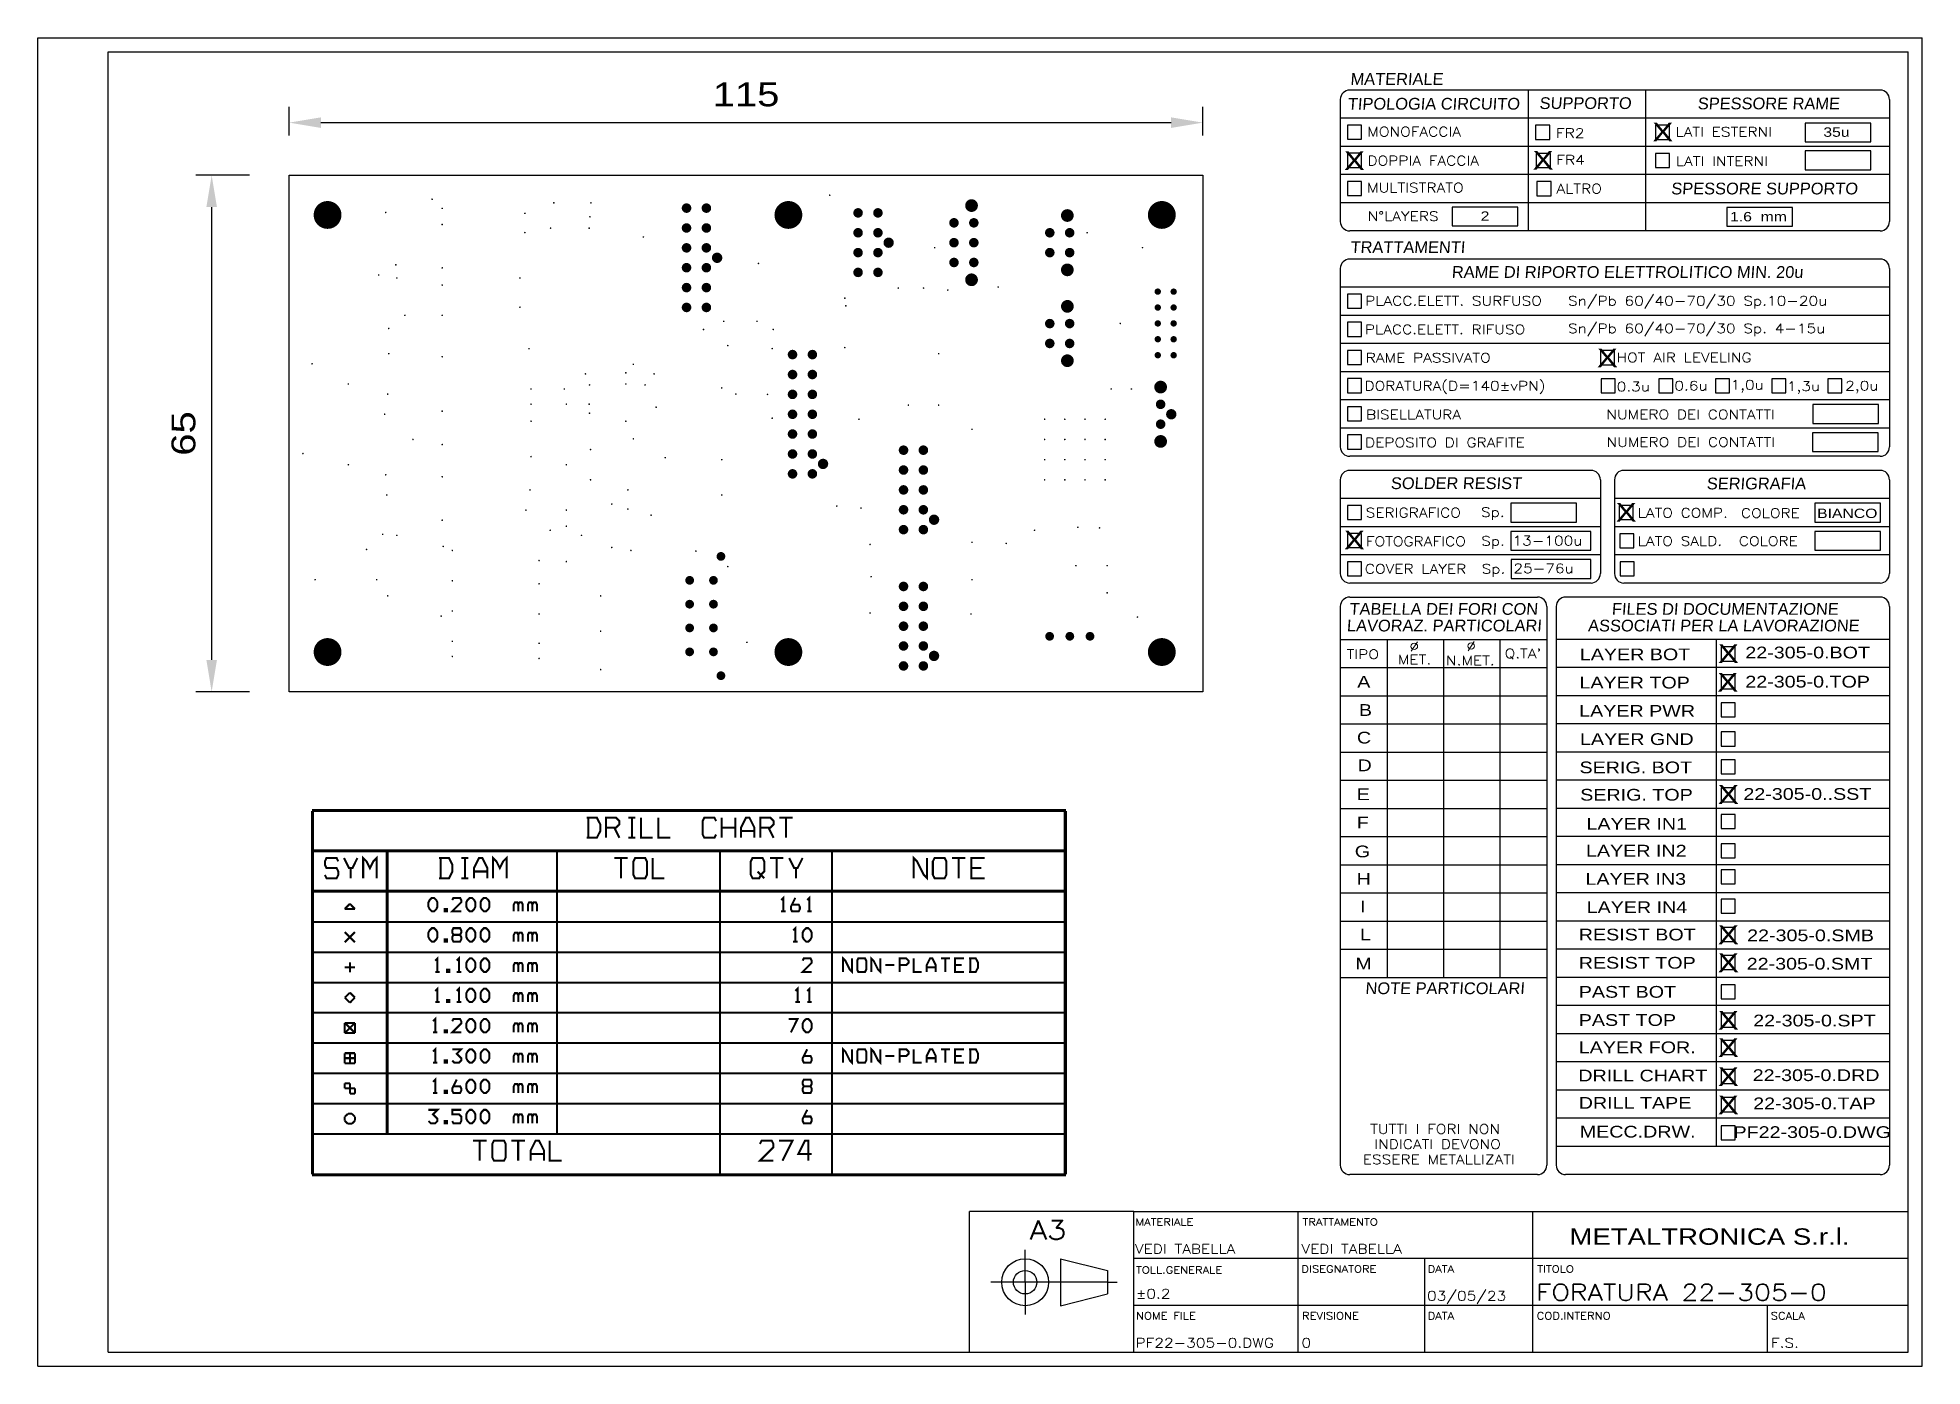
# Paper-space layout 'Layout1' of a CAD drawing. Extents: x 0 to 402, y 0 to 283.
# The model-space entities are those that its viewports show. They can reach past a viewport. Long polylines and large blocks are cut down to what shows.
import ezdxf
from ezdxf.enums import TextEntityAlignment as Align

# ---------------------------------------------------------------- set-up
doc = ezdxf.new("R2010")
doc.units = 0
doc.header["$LTSCALE"] = 10
doc.header["$MEASUREMENT"] = 0
doc.layers.get('0').update_dxf_attribs({"linetype": 'CONTINUOUS'})
doc.layers.get('Defpoints').update_dxf_attribs({"linetype": 'CONTINUOUS'})
for name, color, linetype in [('22-305-0_DRD', 7, 'CONTINUOUS'), ('ATTRIBUTI', 7, 'CONTINUOUS'), ('CARTIGLIO', 7, 'CONTINUOUS'), ('OGGETTO', 7, 'CONTINUOUS'), ('quote', 6, 'CONTINUOUS'), ('TABELLA', 7, 'CONTINUOUS'), ('THRUHOLE_NPT', 9, 'CONTINUOUS'), ('THRUHOLE_TAP', 12, 'CONTINUOUS'), ('VIEWPORT', 7, 'CONTINUOUS')]:
    doc.layers.add(name, color=color, linetype=linetype)
doc.layers.get('VIEWPORT').off()
doc.styles.add('ROMANS', font='romans', dxfattribs={"height": 4})
doc.styles.add('STILE25', font='arial.ttf', dxfattribs={"width": 1.2, "height": 2.5})
doc.styles.add('STILE3', font='arial.ttf', dxfattribs={"width": 1.2, "height": 3})
doc.styles.add('STILE35', font='arial.ttf', dxfattribs={"width": 1.2, "height": 3.5})
doc.styles.add('STYLE4', font='arial.ttf', dxfattribs={"width": 1.2, "height": 4})
doc.dimstyles.new('QUOTE', dxfattribs={"dimscale": 0, "dimtxt": 3, "dimasz": 4, "dimexe": 2, "dimexo": 5, "dimgap": 2, "dimtad": 1, "dimdec": 1, "dimzin": 13, "dimdsep": 46, "dimtxsty": 'STILE3', "dimcen": 0, "dimclrt": 7, "dimadec": 0, "dimazin": 0, "dimtfac": 0.666667, "dimtdec": 1, "dimtofl": 0, "dimtmove": 2, "dimatfit": 3, "dimfxl": 0, "dimtolj": 1, "dimtzin": 13, "dimarcsym": 0})

psp = doc.layouts.get("Layout1")

msp = doc.modelspace()

# ---------------------------------------------------------------- blocks, each defined once
blk = doc.blocks.new('QD')
at = {"layer": 'ATTRIBUTI', "linetype": 'Continuous'}
blk.add_lwpolyline([(-1.5, 1.5), (-1.5, -1.5), (1.5, -1.5), (1.5, 1.5)], close=True, dxfattribs=at)
blk = doc.blocks.new('TABELLAPCB2')
at = {"layer": 'ATTRIBUTI', "color": 6, "linetype": 'Continuous'}
for p, q in [((116, 239.99), (102, 239.99)), ((102, 239.99), (102, 235.99)), ((116, 235.99), (116, 239.99)), ((102, 235.99), (116, 235.99))]:
    blk.add_line(p, q, dxfattribs=at)
for points in [[(102, 241.91), (116, 241.91), (116, 245.91), (102, 245.91)], [(26.82, 224.03), (40.82, 224.03), (40.82, 228.03), (26.82, 228.03)], [(85.36, 223.98), (99.36, 223.98), (99.36, 227.98), (85.36, 227.98)], [(103.65, 181.96), (117.65, 181.96), (117.65, 185.96), (103.65, 185.96)], [(103.61, 175.96), (117.61, 175.96), (117.61, 179.96), (103.61, 179.96)], [(39.33, 160.95), (53.33, 160.95), (53.33, 164.95), (39.33, 164.95)], [(104.08, 160.96), (118.08, 160.96), (118.08, 164.96), (104.08, 164.96)], [(39.34, 154.96), (56.34, 154.96), (56.34, 158.96), (39.34, 158.96)], [(104.09, 154.96), (118.09, 154.96), (118.09, 158.96), (104.09, 158.96)], [(39.4, 148.96), (56.4, 148.96), (56.4, 152.96), (39.4, 152.96)]]:
    blk.add_lwpolyline(points, close=True, dxfattribs=at)
at = {"layer": 'TABELLA', "color": 1, "linetype": 'Continuous'}
for p, q in [((118, 252.96), (5, 252.96)), ((43, 252.96), (43, 222.96)), ((68, 252.96), (68, 222.96)), ((3, 250.96), (3, 224.96)), ((120, 250.96), (120, 224.96)), ((120, 246.96), (3, 246.96)), ((118, 222.96), (5, 222.96)), ((118, 216.96), (5, 216.96)), ((3, 214.96), (3, 176.96)), ((120, 214.96), (120, 176.96)), ((120, 210.96), (3, 210.96)), ((118, 174.96), (5, 174.96)), ((3, 169.96), (3, 149.96)), ((56.41, 171.96), (5, 171.96)), ((58.41, 169.96), (58.41, 149.96)), ((61.41, 169.96), (61.41, 149.96)), ((118, 171.96), (63.41, 171.96)), ((120, 169.96), (120, 149.96)), ((58.41, 165.96), (3, 165.96)), ((120, 165.96), (61.41, 165.96)), ((56.41, 147.96), (5, 147.96)), ((5, 144.96), (45, 144.96)), ((118, 144.96), (51, 144.96)), ((118, 147.96), (63.41, 147.96)), ((3, 142.96), (3, 111.96)), ((47, 142.96), (47, 23.96)), ((49, 142.96), (49, 23.96)), ((120, 142.96), (120, 23.96)), ((3, 135.96), (47, 135.96)), ((120, 135.96), (49, 135.96)), ((3, 111.96), (3, 108.96)), ((3, 108.96), (3, 66.96)), ((3, 66.96), (3, 63.96)), ((3, 63.96), (47, 63.96)), ((3, 63.96), (3, 23.96)), ((45, 21.96), (5, 21.96)), ((118, 21.96), (51, 21.96))]:
    blk.add_line(p, q, dxfattribs=at)
at = {"layer": 'TABELLA', "color": 6, "linetype": 'Continuous'}
for p, q in [((120, 240.96), (3, 240.96)), ((120, 234.96), (3, 234.96)), ((120, 228.96), (3, 228.96)), ((120, 204.96), (3, 204.96)), ((120, 198.96), (3, 198.96)), ((120, 192.96), (3, 192.96)), ((120, 186.96), (3, 186.96)), ((120, 180.96), (3, 180.96)), ((58.41, 159.96), (3, 159.96)), ((120, 159.96), (61.41, 159.96)), ((58.41, 153.96), (3, 153.96)), ((120, 153.96), (61.41, 153.96)), ((13, 135.96), (13, 63.96)), ((25, 135.96), (25, 63.96)), ((37, 135.96), (37, 63.96)), ((83.05, 135.96), (83.05, 27.96)), ((3, 129.96), (47, 129.96)), ((120, 129.96), (49, 129.96)), ((3, 123.96), (47, 123.96)), ((120, 123.96), (49, 123.96)), ((3, 117.96), (47, 117.96)), ((120, 117.96), (49, 117.96)), ((3, 111.96), (47, 111.96)), ((120, 111.96), (49, 111.96)), ((3, 105.96), (47, 105.96)), ((120, 105.96), (49, 105.96)), ((3, 99.96), (47, 99.96)), ((120, 99.96), (49, 99.96)), ((3, 93.96), (47, 93.96)), ((120, 93.96), (49, 93.96)), ((3, 87.96), (47, 87.96)), ((120, 87.96), (49, 87.96)), ((3, 81.96), (47, 81.96)), ((120, 81.96), (49, 81.96)), ((3, 75.96), (47, 75.96)), ((120, 75.96), (49, 75.96)), ((3, 69.96), (47, 69.96)), ((120, 69.96), (49, 69.96)), ((120, 63.96), (49, 63.96)), ((120, 57.96), (49, 57.96)), ((120, 51.96), (49, 51.96)), ((120, 45.96), (49, 45.96)), ((120, 39.96), (49, 39.96)), ((120, 33.96), (49, 33.96)), ((120, 27.96), (49, 27.96))]:
    blk.add_line(p, q, dxfattribs=at)
at = {"layer": 'TABELLA', "color": 1, "linetype": 'Continuous'}
for centre, start, end in [((5, 250.96), 90, 180), ((118, 250.96), 0, 90), ((5, 224.96), 180, 270), ((118, 224.96), 270, 0), ((5, 214.96), 90, 180), ((118, 214.96), 0, 90), ((5, 176.96), 180, 270), ((118, 176.96), 270, 0), ((5, 169.96), 90, 180), ((56.41, 169.96), 0, 90), ((63.41, 169.96), 90, 180), ((118, 169.96), 0, 90), ((5, 149.96), 180, 270), ((56.41, 149.96), 270, 0), ((63.41, 149.96), 180, 270), ((118, 149.96), 270, 0), ((5, 142.96), 90, 180), ((45, 142.96), 0, 90), ((51, 142.96), 90, 180), ((118, 142.96), 0, 90), ((5, 23.96), 180, 270), ((45, 23.96), 270, 0), ((51, 23.96), 180, 270), ((118, 23.96), 270, 0)]:
    blk.add_arc(centre, 2, start, end, dxfattribs=at)
at = {"layer": 'TABELLA', "linetype": 'Continuous'}
for p in [(6, 244), (46.11, 243.96), (71.62, 243.96), (6, 238), (46.25, 237.96), (71.62, 237.96), (6, 232), (46.4, 231.96), (6, 208), (6, 202), (6, 196), (59.91, 195.96), (6, 190), (60.05, 189.96), (72.34, 189.96), (84.42, 189.96), (96.42, 189.96), (108.34, 189.96), (6, 184), (6, 178), (6, 163), (63.9, 162.96), (6, 157), (64.05, 156.96), (6, 151), (64.11, 150.96), (85.62, 132.85), (85.62, 126.9), (85.62, 120.96), (85.62, 114.74), (85.62, 108.8), (85.62, 102.85), (85.62, 97.18), (85.62, 90.93), (85.62, 85.36), (85.62, 79.15), (85.62, 73.07), (85.62, 67.12), (85.62, 60.86), (85.62, 54.86), (85.62, 49.03), (85.62, 42.85), (85.62, 36.85), (85.62, 30.87)]:
    blk.add_blockref('QD', p, dxfattribs=at)
at = {"layer": 'ATTRIBUTI', "linetype": 'Continuous', "width": 1.2, "flags": 8}
for tag, height, style, p in [('X', 4, 'STYLE4', (6.1, 244.01)), ('X', 4, 'STYLE4', (71.7, 244.01)), ('VAL', 2, 'STILE25', (108.7, 244.01)), ('X', 4, 'STYLE4', (6, 237.91)), ('X', 4, 'STYLE4', (46.2, 238.01)), ('VAL', 2, 'STILE25', (92.09, 226)), ('X', 4, 'STYLE4', (6, 208.01)), ('X', 4, 'STYLE4', (6, 163.01)), ('X', 4, 'STYLE4', (63.9, 163.01)), ('VAL', 2, 'STILE25', (46.4, 163.01)), ('COL', 2, 'STILE25', (111, 162.81))]:
    blk.add_attdef(tag, text='', height=height, dxfattribs=dict(at, style=style)).set_placement(p, align=Align.MIDDLE_CENTER)
at = {"layer": 'ATTRIBUTI', "linetype": 'Continuous', "width": 1.2}
for tag, height, style, p in [('X', 4, 'STYLE4', (46.1, 244.01)), ('X', 4, 'STYLE4', (71.6, 238.01)), ('VAL', 2, 'STILE25', (108.96, 238.08)), ('X', 4, 'STYLE4', (6, 231.91)), ('X', 4, 'STYLE4', (46.4, 232.01)), ('X', 4, 'STYLE4', (6, 202.01)), ('X', 4, 'STYLE4', (6, 196.01)), ('X', 4, 'STYLE4', (59.9, 195.91)), ('X', 4, 'STYLE4', (6, 190.01)), ('X', 4, 'STYLE4', (60, 189.91)), ('X', 4, 'STYLE4', (72.3, 189.91)), ('X', 4, 'STYLE4', (84.4, 189.91)), ('X', 4, 'STYLE4', (96.4, 190.01)), ('X', 4, 'STYLE4', (108.3, 190.01)), ('X', 4, 'STYLE4', (6, 184.01)), ('NUM', 2, 'STILE25', (110.99, 183.91)), ('X', 4, 'STYLE4', (6, 178.01)), ('NUM', 2, 'STILE25', (111.02, 178.01)), ('X', 4, 'STYLE4', (6, 157.11)), ('X', 4, 'STYLE4', (64, 157.01)), ('BIANCO', 2, 'STILE25', (111.1, 156.91)), ('X', 4, 'STYLE4', (6, 151.01)), ('X', 4, 'STYLE4', (85.68, 132.91)), ('CSXXXR1.BOT', 2.5, 'STILE25', (102.56, 133.16)), ('X', 4, 'STYLE4', (85.54, 126.83)), ('DIA', 2.5, 'STILE25', (19.2, 127.01)), ('DIA', 2.5, 'STILE25', (31.1, 126.91)), ('QTA', 2.5, 'STILE25', (42.1, 126.91)), ('CSXXXR1.TOP', 2.5, 'STILE25', (102.56, 126.94)), ('DIA', 2.5, 'STILE25', (19.2, 120.91)), ('DIA', 2.5, 'STILE25', (31.1, 121.01)), ('QTA', 2.5, 'STILE25', (42.1, 120.91)), ('X', 4, 'STYLE4', (85.68, 120.88)), ('CSXXXR1.PWR', 2.5, 'STILE25', (103.25, 121)), ('X', 4, 'STYLE4', (85.68, 114.67)), ('DIA', 2.5, 'STILE25', (19.1, 114.91)), ('DIA', 2.5, 'STILE25', (31.1, 114.81)), ('QTA', 2.5, 'STILE25', (42, 114.91)), ('CSXXXR1.GND', 2.5, 'STILE25', (102.89, 114.92)), ('DIA', 2.5, 'STILE25', (19.1, 108.91)), ('DIA', 2.5, 'STILE25', (31.2, 108.91)), ('QTA', 2.5, 'STILE25', (42.1, 108.91)), ('X', 4, 'STYLE4', (85.68, 108.86)), ('CSXXXR1.SSB', 2.5, 'STILE25', (102.57, 108.97)), ('X', 4, 'STYLE4', (85.68, 102.91)), ('DIA', 2.5, 'STILE25', (19, 102.91)), ('DIA', 2.5, 'STILE25', (31.3, 103.11)), ('QTA', 2.5, 'STILE25', (42.3, 102.91)), ('CSXXXR1.SST', 2.5, 'STILE25', (102.5, 103.03)), ('DIA', 2.5, 'STILE25', (19.1, 96.91)), ('DIA', 2.5, 'STILE25', (31.3, 97.11)), ('QTA', 2.5, 'STILE25', (42.2, 97.21)), ('X', 4, 'STYLE4', (85.68, 97.13)), ('CSXXXR1.IN1', 2.5, 'STILE25', (101.84, 97.01)), ('X', 4, 'STYLE4', (85.68, 90.99)), ('CSXXXR1.IN2', 2.5, 'STILE25', (101.79, 91.24)), ('DIA', 2.5, 'STILE25', (19.2, 90.91)), ('DIA', 2.5, 'STILE25', (31.3, 91.01)), ('QTA', 2.5, 'STILE25', (42, 90.91)), ('DIA', 2.5, 'STILE25', (19.2, 84.91)), ('DIA', 2.5, 'STILE25', (31.4, 85.11)), ('QTA', 2.5, 'STILE25', (42, 84.91)), ('X', 4, 'STYLE4', (85.68, 85.58)), ('CSXXXR1.IN3', 2.5, 'STILE25', (101.63, 84.93)), ('X', 4, 'STYLE4', (85.68, 79.23)), ('DIA', 2.5, 'STILE25', (19.1, 78.91)), ('DIA', 2.5, 'STILE25', (31.4, 79.01)), ('QTA', 2.5, 'STILE25', (42.1, 79.01)), ('CSXXXR1.IN4', 2.5, 'STILE25', (101.78, 78.94)), ('DIA', 2.5, 'STILE25', (19.1, 72.91)), ('DIA', 2.5, 'STILE25', (31.3, 73.01)), ('QTA', 2.5, 'STILE25', (41.9, 73.01)), ('X', 4, 'STYLE4', (85.68, 73.02)), ('CSXXXR1.SMB', 2.5, 'STILE25', (103.19, 72.9)), ('DIA', 2.5, 'STILE25', (31.3, 67.11)), ('X', 4, 'STYLE4', (85.68, 67.07)), ('DIA', 2.5, 'STILE25', (19.1, 66.91)), ('QTA', 2.5, 'STILE25', (42, 66.91)), ('CSXXXR1.SMT', 2.5, 'STILE25', (102.97, 66.87)), ('X', 4, 'STYLE4', (85.68, 60.81)), ('CSXXXR1.SPB', 2.5, 'STILE25', (102.72, 60.95)), ('X', 4, 'STYLE4', (85.68, 54.81)), ('CSXXXR1.SMT', 2.5, 'STILE25', (104.02, 54.77)), ('X', 4, 'STYLE4', (85.68, 48.99)), ('CSXXXR1.DRL', 2.5, 'STILE25', (104.09, 48.95)), ('X', 4, 'STYLE4', (85.68, 42.8)), ('CSXXXR1.DRD', 2.5, 'STILE25', (104.36, 43.13)), ('X', 4, 'STYLE4', (85.68, 36.8)), ('CSXXXR1.TAP', 2.5, 'STILE25', (104.02, 37.12)), ('X', 4, 'STYLE4', (85.68, 30.82)), ('CSXXXR1.DWG', 2.5, 'STILE25', (103.53, 31))]:
    blk.add_attdef(tag, text='', height=height, dxfattribs=dict(at, style=style)).set_placement(p, align=Align.MIDDLE_CENTER)
at = {"layer": 'TABELLA', "linetype": 'Continuous', "style": 'STILE25', "oblique": 4}
for s, p in [('MATERIALE', (5.12, 254.07)), ('TIPOLOGIA CIRCUITO', (4.54, 248.8)), ('SUPPORTO', (45.4, 248.93)), ('SPESSORE RAME', (79.1, 248.86)), ('SPESSORE SUPPORTO', (73.45, 230.74)), ('TRATTAMENTI', (5.12, 218.26)), ('RAME DI RIPORTO ELETTROLITICO MIN. 20u', (26.7, 212.96)), ('SOLDER RESIST', (13.71, 167.97)), ('SERIGRAFIA', (81.02, 167.91)), ('TABELLA DEI FORI CON', (4.9, 141.19)), ('FILES DI DOCUMENTAZIONE', (60.8, 141.19)), ('LAVORAZ. PARTICOLARI', (4.35, 137.65)), ('ASSOCIATI PER LA LAVORAZIONE', (55.73, 137.65)), ('NOTE PARTICOLARI', (8.3, 60.39))]:
    blk.add_text(s, height=2.5, dxfattribs=at).set_placement(p)
at = {"layer": 'TABELLA', "linetype": 'Continuous', "width": 1.2}
for s, height, style, p in [('MONOFACCIA', 2, 'ROMANS', (8.75, 243.1)), ('LATI ESTERNI', 2, 'ROMANS', (74.41, 243.06)), ('FR2', 2, 'ROMANS', (48.96, 242.8)), ('DOPPIA FACCIA', 2, 'ROMANS', (8.78, 236.93)), ('FR4', 2, 'ROMANS', (49.03, 237.1)), ('LATI INTERNI', 2, 'ROMANS', (74.49, 236.85)), ('MULTISTRATO', 2, 'ROMANS', (8.7, 231.18)), ('ALTRO', 2, 'ROMANS', (49.05, 230.96)), ('N°LAYERS', 2, 'ROMANS', (8.83, 225.09)), ('PLACC.ELETT. SURFUSO ', 2, 'ROMANS', (8.29, 207.08)), ('Sn/Pb 60/40-70/30 Sp.10-20u', 2, 'ROMANS', (51.52, 207.08)), ('PLACC.ELETT. RIFUSO ', 2, 'ROMANS', (8.24, 200.99)), ('Sn/Pb 60/40-70/30 Sp. 4-15u', 2, 'ROMANS', (51.52, 201.2)), ('RAME PASSIVATO', 2, 'ROMANS', (8.41, 194.95)), ('HOT AIR LEVELING', 2, 'ROMANS', (61.84, 194.99)), ('DORATURA(D=140%%PvPN)', 2, 'ROMANS', (8.15, 188.96)), ('0.3u', 2, 'ROMANS', (61.89, 188.8)), ('0.6u', 2, 'ROMANS', (74.17, 188.99)), ('1,0u', 2, 'ROMANS', (86.13, 189.19)), ('1,3u', 2, 'ROMANS', (98.14, 188.87)), ('2,0u', 2, 'ROMANS', (110.56, 188.99)), ('BISELLATURA', 2, 'ROMANS', (8.47, 182.83)), ('NUMERO DEI CONTATTI', 2, 'ROMANS', (59.68, 182.87)), ('DEPOSITO DI GRAFITE', 2, 'ROMANS', (8.27, 176.89)), ('NUMERO DEI CONTATTI', 2, 'ROMANS', (59.72, 176.99)), ('SERIGRAFICO ', 2, 'ROMANS', (8.42, 161.95)), ('Sp.', 2, 'ROMANS', (32.98, 162.07)), ('LATO COMP.', 2, 'ROMANS', (66.34, 161.92)), ('COLORE', 2, 'ROMANS', (88.35, 161.87)), ('FOTOGRAFICO ', 2, 'ROMANS', (8.44, 155.84)), ('Sp.', 2, 'ROMANS', (33.02, 155.93)), ('13-100u', 2, 'ROMANS', (39.67, 155.98)), ('LATO SALD.', 2, 'ROMANS', (66.34, 155.9)), ('COLORE', 2, 'ROMANS', (87.91, 155.9)), ('COVER LAYER ', 2, 'ROMANS', (8.23, 149.97)), ('Sp.', 2, 'ROMANS', (33.12, 149.98)), ('25-76u', 2, 'ROMANS', (39.88, 150.08)), ('TIPO', 2, 'ROMANS', (4.34, 131.78)), ('MET.', 2, 'ROMANS', (15.25, 130.65)), ('%%C', 2, 'ROMANS', (17.72, 133.47)), ('%%C', 2, 'ROMANS', (29.85, 133.53)), ("Q.TA'", 2, 'ROMANS', (38.01, 131.96)), ('LAYER BOT', 2.5, 'STILE25', (54.03, 131.51)), ('N.MET.', 2, 'ROMANS', (25.51, 130.47)), ('A', 2.5, 'STILE25', (6.61, 125.68)), ('LAYER TOP', 2.5, 'STILE25', (53.95, 125.5)), ('B', 2.5, 'STILE25', (6.96, 119.66)), ('LAYER PWR', 2.5, 'STILE25', (53.89, 119.48)), ('C', 2.5, 'STILE25', (6.54, 113.78)), ('LAYER GND', 2.5, 'STILE25', (54.06, 113.46)), ('D', 2.5, 'STILE25', (6.68, 107.88)), ('SERIG. BOT', 2.5, 'STILE25', (53.96, 107.44)), ('E', 2.5, 'STILE25', (6.49, 101.71)), ('SERIG. TOP', 2.5, 'STILE25', (54.11, 101.61)), ('F', 2.5, 'STILE25', (6.51, 95.68)), ('LAYER IN1', 2.5, 'STILE25', (55.44, 95.41)), ('G', 2.5, 'STILE25', (6.08, 89.54)), ('LAYER IN2', 2.5, 'STILE25', (55.35, 89.7)), ('H', 2.5, 'STILE25', (6.49, 83.72)), ('LAYER IN3', 2.5, 'STILE25', (55.23, 83.68)), ('I', 2.5, 'STILE25', (7.23, 77.79)), ('LAYER IN4', 2.5, 'STILE25', (55.48, 77.66)), ('L', 2.5, 'STILE25', (7.2, 71.87)), ('RESIST BOT', 2.5, 'STILE25', (53.8, 71.83)), ('RESIST TOP', 2.5, 'STILE25', (53.8, 65.82)), ('M', 2.5, 'STILE25', (6.2, 65.65)), ('PAST BOT', 2.5, 'STILE25', (53.8, 59.63)), ('PAST TOP', 2.5, 'STILE25', (53.8, 53.63)), ('LAYER FOR.', 2.5, 'STILE25', (53.8, 47.81)), ('DRILL CHART', 2.5, 'STILE25', (53.71, 41.8)), ('DRILL TAPE', 2.5, 'STILE25', (53.8, 35.98)), ('TUTTI I FORI NON', 2, 'ROMANS', (9.36, 30.67)), ('MECC.DRW.', 2.5, 'STILE25', (54.01, 29.85)), ('INDICATI DEVONO', 2, 'ROMANS', (10.24, 27.43)), ('ESSERE METALLIZATI', 2, 'ROMANS', (7.78, 24.19))]:
    blk.add_text(s, height=height, dxfattribs=dict(at, style=style)).set_placement(p)
at = {"layer": 'TABELLA', "linetype": 'Continuous', "style": 'STILE25', "width": 1.2}
blk.add_attdef('NUM', text='', height=2, dxfattribs=at).set_placement((33.83, 226.12), align=Align.MIDDLE_CENTER)
blk = doc.blocks.new('A3METALTRONICA')
at = {"layer": 'CARTIGLIO', "color": 6, "linetype": 'Continuous'}
for p, q in [((0, 283), (401.5, 283)), ((0, 0), (0, 283)), ((401.5, 0), (401.5, 283)), ((233.5, 3), (233.5, 33)), ((268.5, 3), (268.5, 33)), ((318.5, 3), (318.5, 33)), ((233.5, 23), (398.5, 23)), ((295.5, 3), (295.5, 23)), ((233.5, 13), (398.5, 13)), ((368.5, 3), (368.5, 13)), ((0, 0), (401.5, 0))]:
    blk.add_line(p, q, dxfattribs=at)
at = {"layer": 'CARTIGLIO', "color": 1, "linetype": 'Continuous'}
for p, q in [((15, 280), (398.5, 280)), ((15, 3), (15, 280)), ((398.5, 3), (398.5, 280)), ((198.5, 3), (198.5, 33)), ((233.5, 33), (198.5, 33)), ((233.5, 33), (398.5, 33)), ((15, 3), (398.5, 3))]:
    blk.add_line(p, q, dxfattribs=at)
at = {"layer": 'CARTIGLIO', "color": 6}
for p, q in [((210.37, 17.91), (210.37, 24.81)), ((227.92, 17.91), (203.08, 17.91)), ((210.37, 17.91), (210.37, 11)), ((227.92, 17.91), (230, 17.91))]:
    blk.add_line(p, q, dxfattribs=at)
at = {"layer": 'CARTIGLIO', "color": 1}
for p, q in [((217.92, 22.91), (227.92, 20.41)), ((217.92, 22.91), (217.92, 12.91)), ((227.92, 20.41), (227.92, 15.41)), ((217.92, 12.91), (227.92, 15.41))]:
    blk.add_line(p, q, dxfattribs=at)
for radius in [5, 2.5]:
    blk.add_circle((210.37, 17.91), radius, dxfattribs=at)
at = {"layer": 'CARTIGLIO', "color": 1, "linetype": 'Continuous', "style": 'ROMANS', "width": 1.2}
blk.add_text('A3', height=4, dxfattribs=at).set_placement((211.32, 27.03))
at = {"layer": 'CARTIGLIO', "color": 0, "linetype": 'Continuous', "style": 'ROMANS', "width": 1.2}
for s, p in [('MATERIALE', (233.87, 30)), ('TRATTAMENTO', (269.45, 30)), ('TOLL.GENERALE', (233.99, 19.77)), ('DISEGNATORE', (269.23, 20)), ('DATA', (296.11, 20)), ('TITOLO', (319.47, 20)), ('NOME FILE', (233.99, 10)), ('REVISIONE', (269.35, 10)), ('DATA', (296.11, 10)), ('COD.INTERNO', (319.35, 10)), ('SCALA', (369.23, 10))]:
    blk.add_text(s, height=1.5, dxfattribs=at).set_placement(p)
at = {"layer": 'CARTIGLIO', "linetype": 'Continuous', "style": 'STILE35', "width": 1.2}
blk.add_text('METALTRONICA S.r.l.', height=3.5, dxfattribs=at).set_placement((326.33, 25.88))
at = {"layer": 'CARTIGLIO', "color": 0, "linetype": 'Continuous', "style": 'ROMANS', "width": 1.2}
for tag, p, height in [('MATERIALE', (233.75, 24), 2), ('TRATTAMENTO', (269.23, 24), 2), ('TITOLO', (319.23, 14), 3.5), ('DISEGNATORE', (269.23, 14), 2), ('DATADIS', (295.99, 14), 2), ('NOMEFILE', (233.87, 4), 2), ('REVISIONE', (269.23, 4), 2), ('DATAREV', (295.99, 4), 2), ('CODICE', (319.35, 4), 2), ('SCALA', (369.25, 4), 2)]:
    blk.add_attdef(tag, p, '', height=height, dxfattribs=at)
at = {"layer": 'CARTIGLIO', "color": 0, "linetype": 'Continuous', "style": 'ROMANS', "width": 1.2, "flags": 8}
blk.add_attdef('TOLLERANZA', text='', height=2, dxfattribs=at).set_placement((233.93, 13.85), align=Align.BOTTOM_LEFT)
blk = doc.blocks.new('ROUND_13')
at = {"const_width": 0.65024}
blk.add_lwpolyline([(-0.32512, 0, 1), (0.32512, 0, 1)], format="xyb", close=True, dxfattribs=at)
blk = doc.blocks.new('ROUND_22')
at = {"const_width": 0.54991}
blk.add_lwpolyline([(-0.274954, 0, 1), (0.274954, 0, 1)], format="xyb", close=True, dxfattribs=at)
blk = doc.blocks.new('ROUND_53')
at = {"const_width": 0.10033}
blk.add_lwpolyline([(-0.050164, 0, 1), (0.050164, 0, 1)], format="xyb", close=True, dxfattribs=at)
blk = doc.blocks.new('ROUND_11')
at = {"const_width": 0.59944}
blk.add_lwpolyline([(-0.29972, 0, 1), (0.29972, 0, 1)], format="xyb", close=True, dxfattribs=at)
blk = doc.blocks.new('ROUND_12')
at = {"const_width": 0.8001}
blk.add_lwpolyline([(-0.40005, 0, 1), (0.40005, 0, 1)], format="xyb", close=True, dxfattribs=at)
blk = doc.blocks.new('ROUND_23')
at = {"const_width": 1.75006}
blk.add_lwpolyline([(-0.87503, 0, 1), (0.87503, 0, 1)], format="xyb", close=True, dxfattribs=at)
blk = doc.blocks.new('ROUND_24')
at = {"const_width": 0.40005}
blk.add_lwpolyline([(-0.200024, 0, 1), (0.200024, 0, 1)], format="xyb", close=True, dxfattribs=at)
blk = doc.blocks.new('*D55')
at = {"layer": 'Defpoints', "color": 0, "transparency": 16777216}
for p in [(963.56, 696.64), (848.56, 690.01), (963.56, 690.01)]:
    blk.add_point(p, dxfattribs=at)
at = {"layer": 'quote', "color": 0, "lineweight": -2, "transparency": 16777216}
for p, q in [((848.56, 695.01), (848.56, 698.64)), ((963.56, 695.01), (963.56, 698.64)), ((852.56, 696.64), (959.56, 696.64))]:
    blk.add_line(p, q, dxfattribs=at)
at = {"layer": 'quote', "color": 0, "transparency": 16777216}
for points in [[(852.56, 697.3), (852.56, 695.97), (848.56, 696.64)], [(959.56, 697.3), (959.56, 695.97), (963.56, 696.64)]]:
    blk.add_solid(points, dxfattribs=at)
at = {"layer": 'quote', "color": 7, "transparency": 16777216, "insert": (906.06, 700.17), "char_height": 3, "attachment_point": 5, "style": 'STILE3'}
blk.add_mtext('\\A1;115', dxfattribs=at)
blk = doc.blocks.new('*D56')
at = {"layer": 'Defpoints', "color": 0, "transparency": 16777216}
for p in [(848.56, 690.01), (838.8, 625.02), (848.56, 625.02)]:
    blk.add_point(p, dxfattribs=at)
at = {"layer": 'quote', "color": 0, "lineweight": -2, "transparency": 16777216}
for p, q in [((843.56, 690.01), (836.8, 690.01)), ((838.8, 686.01), (838.8, 629.02)), ((843.56, 625.02), (836.8, 625.02))]:
    blk.add_line(p, q, dxfattribs=at)
at = {"layer": 'quote', "color": 0, "transparency": 16777216}
for points in [[(838.14, 686.01), (839.47, 686.01), (838.8, 690.01)], [(838.14, 629.02), (839.47, 629.02), (838.8, 625.02)]]:
    blk.add_solid(points, dxfattribs=at)
at = {"layer": 'quote', "color": 7, "transparency": 16777216, "insert": (835.27, 657.52), "char_height": 3, "attachment_point": 5, "rotation": 90, "style": 'STILE3'}
blk.add_mtext('\\A1;65', dxfattribs=at)

# ---------------------------------------------------------------- dimensions: what is measured, and where the dimension line sits
at = {"layer": 'quote'}
dim = msp.add_linear_dim(base=(963.56, 696.64), p1=(848.56, 690.01), p2=(963.56, 690.01), dimstyle='QUOTE', override={"dimscale": 1}, dxfattribs=at)
dim.commit()
dim.dimension.update_dxf_attribs({"geometry": '*D55', "text_midpoint": (906.06, 700.17)})
dim = msp.add_linear_dim(base=(838.8, 625.02), p1=(848.56, 690.01), p2=(848.56, 625.02), angle=90, dimstyle='QUOTE', override={"dimscale": 1}, dxfattribs=at)
dim.commit()
dim.dimension.update_dxf_attribs({"geometry": '*D56', "text_midpoint": (835.27, 657.52)})

# ---------------------------------------------------------------- linework, layer by layer
at = {"layer": '22-305-0_DRD'}
for p, q in [((848.56, 625.02), (848.56, 690.01)), ((848.56, 690.01), (963.56, 690.01)), ((963.56, 690.01), (963.56, 625.02)), ((851.56, 625.02), (848.56, 625.02)), ((963.56, 625.02), (851.56, 625.02))]:
    msp.add_line(p, q, dxfattribs=at)
at = {"layer": '22-305-0_DRD', "const_width": 0.254}
for points in [[(946.31, 610.15), (851.44, 610.15)], [(851.44, 564.3), (851.44, 610.02)], [(946.18, 610.02), (851.56, 610.02)], [(851.56, 564.3), (851.56, 610.02)], [(946.18, 564.3), (946.18, 610.02)], [(946.31, 564.3), (946.31, 610.02)], [(886.01, 606.64), (887.28, 606.64), (887.71, 607.48), (887.71, 608.33), (887.28, 609.18), (886.01, 609.18)], [(886.23, 606.64), (886.23, 609.18)], [(888.42, 607.91), (889.69, 607.91), (890.12, 608.33), (890.12, 608.75), (889.69, 609.18), (888.42, 609.18), (888.42, 606.64)], [(889.48, 607.91), (890.12, 606.64)], [(892.11, 609.18), (891.26, 609.18)], [(891.69, 606.64), (891.69, 609.18)], [(894.31, 606.64), (892.83, 606.64), (892.83, 609.18)], [(896.51, 606.64), (895.03, 606.64), (895.03, 609.18)], [(902.29, 607.06), (902.08, 606.64), (900.81, 606.64), (900.6, 607.06), (900.6, 608.75), (900.81, 609.18), (902.08, 609.18), (902.29, 608.75)], [(903.01, 606.64), (903.01, 609.18)], [(904.7, 607.91), (903.01, 607.91)], [(904.7, 606.64), (904.7, 609.18)], [(907.12, 606.64), (907.12, 607.91), (906.48, 609.18), (906.06, 609.18), (905.42, 607.91), (905.42, 606.64)], [(907.12, 607.48), (905.42, 607.48)], [(907.84, 607.91), (909.11, 607.91), (909.53, 608.33), (909.53, 608.75), (909.11, 609.18), (907.84, 609.18), (907.84, 606.64)], [(908.89, 607.91), (909.53, 606.64)], [(911.94, 609.18), (910.25, 609.18)], [(911.09, 606.64), (911.09, 609.18)], [(946.18, 605.07), (851.56, 605.07)], [(946.18, 604.94), (851.56, 604.94)], [(860.84, 569.38), (860.84, 604.94)], [(860.96, 569.38), (860.96, 604.94)], [(882.28, 569.38), (882.28, 604.94)], [(892.11, 606.64), (891.26, 606.64)], [(902.77, 564.3), (902.77, 604.94)], [(916.86, 564.3), (916.86, 604.94)], [(854.74, 603.67), (854.53, 604.1), (853.26, 604.1), (853.05, 603.67), (853.05, 603.25), (853.26, 602.83), (854.53, 602.83), (854.74, 602.4), (854.74, 601.98), (854.53, 601.56), (853.26, 601.56), (853.05, 601.98)], [(857.15, 604.1), (856.52, 602.83), (856.09, 602.83), (855.46, 604.1)], [(856.31, 601.56), (856.31, 602.83)], [(859.57, 601.56), (859.57, 604.1), (859.14, 603.67), (858.72, 602.83), (858.3, 603.67), (857.87, 604.1), (857.87, 601.56)], [(867.41, 601.56), (868.68, 601.56), (869.1, 602.4), (869.1, 603.25), (868.68, 604.1), (867.41, 604.1)], [(867.62, 601.56), (867.62, 604.1)], [(871.09, 604.1), (870.24, 604.1)], [(870.67, 601.56), (870.67, 604.1)], [(873.5, 601.56), (873.5, 602.83), (872.87, 604.1), (872.45, 604.1), (871.81, 602.83), (871.81, 601.56)], [(873.5, 602.4), (871.81, 602.4)], [(875.92, 601.56), (875.92, 604.1), (875.49, 603.67), (875.07, 602.83), (874.65, 603.67), (874.22, 604.1), (874.22, 601.56)], [(891.17, 604.1), (889.47, 604.1)], [(890.32, 601.56), (890.32, 604.1)], [(892.1, 601.56), (891.89, 601.98), (891.89, 603.67), (892.1, 604.1), (893.37, 604.1), (893.58, 603.67), (893.58, 601.98), (893.37, 601.56), (892.1, 601.56)], [(895.78, 601.56), (894.3, 601.56), (894.3, 604.1)], [(906.66, 601.98), (906.87, 601.56), (907.72, 601.56), (907.93, 601.98), (908.35, 602.4), (908.35, 603.67), (908.14, 604.1), (906.87, 604.1), (906.66, 603.67), (906.66, 601.98)], [(907.51, 602.4), (908.35, 601.56)], [(910.77, 604.1), (909.08, 604.1)], [(909.92, 601.56), (909.92, 604.1)], [(913.18, 604.1), (912.54, 602.83), (912.12, 602.83), (911.49, 604.1)], [(912.33, 601.56), (912.33, 602.83)], [(928.85, 604.1), (928.85, 601.56), (928.43, 601.98), (927.58, 603.67), (927.16, 604.1), (927.16, 601.56)], [(929.79, 601.56), (929.57, 601.98), (929.57, 603.67), (929.79, 604.1), (931.06, 604.1), (931.27, 603.67), (931.27, 601.98), (931.06, 601.56), (929.79, 601.56)], [(933.68, 604.1), (931.99, 604.1)], [(932.83, 601.56), (932.83, 604.1)], [(936.09, 601.56), (934.4, 601.56), (934.4, 604.1), (936.09, 604.1)], [(935.67, 602.83), (934.4, 602.83)], [(946.18, 599.99), (851.56, 599.99)], [(871.09, 601.56), (870.24, 601.56)], [(946.18, 599.86), (851.56, 599.86)], [(856.2, 598.34), (855.56, 597.7)], [(855.56, 597.7), (856.83, 597.7)], [(856.83, 597.7), (856.2, 598.34)], [(866.51, 597.39), (866.23, 597.67), (866.09, 597.96), (866.09, 598.52), (866.23, 598.8), (866.51, 599.08), (866.8, 599.08), (867.08, 598.8), (867.22, 598.52), (867.22, 597.96), (867.08, 597.67), (866.8, 597.39), (866.51, 597.39)], [(868.15, 597.39), (868.44, 597.39), (868.44, 597.67), (868.15, 597.67), (868.15, 597.39)], [(870.21, 597.39), (869.08, 597.39), (870.21, 598.52), (870.21, 598.8), (870.07, 599.08), (869.23, 599.08), (869.08, 598.8)], [(871.28, 597.39), (871, 597.67), (870.86, 597.96), (870.86, 598.52), (871, 598.8), (871.28, 599.08), (871.57, 599.08), (871.85, 598.8), (871.99, 598.52), (871.99, 597.96), (871.85, 597.67), (871.57, 597.39), (871.28, 597.39)], [(873.06, 597.39), (872.78, 597.67), (872.64, 597.96), (872.64, 598.52), (872.78, 598.8), (873.06, 599.08), (873.34, 599.08), (873.63, 598.8), (873.77, 598.52), (873.77, 597.96), (873.63, 597.67), (873.34, 597.39), (873.06, 597.39)], [(877.96, 597.39), (877.96, 598.24), (877.82, 598.52), (877.54, 598.52), (877.39, 598.24), (877.25, 598.52), (876.97, 598.52), (876.83, 598.24), (876.83, 597.39)], [(877.39, 597.39), (877.39, 598.24)], [(879.74, 597.39), (879.74, 598.24), (879.6, 598.52), (879.31, 598.52), (879.17, 598.24), (879.03, 598.52), (878.75, 598.52), (878.61, 598.24), (878.61, 597.39)], [(879.17, 597.39), (879.17, 598.24)], [(910.77, 597.39), (910.77, 599.08), (910.48, 598.8)], [(911.84, 598.24), (912.69, 598.24), (912.83, 597.96), (912.83, 597.67), (912.69, 597.39), (911.84, 597.39), (911.7, 597.67), (911.7, 597.96), (912.26, 599.08)], [(914.04, 597.39), (914.04, 599.08), (913.76, 598.8)], [(946.18, 596.05), (851.56, 596.05)], [(866.51, 593.58), (866.23, 593.86), (866.09, 594.15), (866.09, 594.71), (866.23, 594.99), (866.51, 595.27), (866.8, 595.27), (867.08, 594.99), (867.22, 594.71), (867.22, 594.15), (867.08, 593.86), (866.8, 593.58), (866.51, 593.58)], [(870.07, 594.43), (870.21, 594.71), (870.21, 594.99), (870.07, 595.27), (869.23, 595.27), (869.08, 594.99), (869.08, 594.71), (869.23, 594.43), (870.07, 594.43), (870.21, 594.15), (870.21, 593.86), (870.07, 593.58), (869.23, 593.58), (869.08, 593.86), (869.08, 594.15), (869.23, 594.43)], [(871.28, 593.58), (871, 593.86), (870.86, 594.15), (870.86, 594.71), (871, 594.99), (871.28, 595.27), (871.57, 595.27), (871.85, 594.99), (871.99, 594.71), (871.99, 594.15), (871.85, 593.86), (871.57, 593.58), (871.28, 593.58)], [(873.06, 593.58), (872.78, 593.86), (872.64, 594.15), (872.64, 594.71), (872.78, 594.99), (873.06, 595.27), (873.34, 595.27), (873.63, 594.99), (873.77, 594.71), (873.77, 594.15), (873.63, 593.86), (873.34, 593.58), (873.06, 593.58)], [(911.05, 597.39), (910.48, 597.39)], [(912.26, 593.58), (912.26, 595.27), (911.98, 594.99)], [(913.62, 593.58), (913.33, 593.86), (913.19, 594.15), (913.19, 594.71), (913.33, 594.99), (913.62, 595.27), (913.9, 595.27), (914.18, 594.99), (914.32, 594.71), (914.32, 594.15), (914.18, 593.86), (913.9, 593.58), (913.62, 593.58)], [(914.32, 597.39), (913.76, 597.39)], [(856.83, 594.78), (855.56, 593.51)], [(856.83, 593.51), (855.56, 594.78)], [(868.15, 593.58), (868.44, 593.58), (868.44, 593.86), (868.15, 593.86), (868.15, 593.58)], [(877.96, 593.58), (877.96, 594.43), (877.82, 594.71), (877.54, 594.71), (877.39, 594.43), (877.25, 594.71), (876.97, 594.71), (876.83, 594.43), (876.83, 593.58)], [(877.39, 593.58), (877.39, 594.43)], [(879.74, 593.58), (879.74, 594.43), (879.6, 594.71), (879.31, 594.71), (879.17, 594.43), (879.03, 594.71), (878.75, 594.71), (878.61, 594.43), (878.61, 593.58)], [(879.17, 593.58), (879.17, 594.43)], [(912.54, 593.58), (911.98, 593.58)], [(946.18, 592.24), (851.56, 592.24)], [(856.2, 590.97), (856.2, 589.7)], [(867.22, 589.77), (867.22, 591.46), (866.94, 591.18)], [(869.93, 589.77), (869.93, 591.46), (869.65, 591.18)], [(871.28, 589.77), (871, 590.05), (870.86, 590.34), (870.86, 590.9), (871, 591.18), (871.28, 591.46), (871.57, 591.46), (871.85, 591.18), (871.99, 590.9), (871.99, 590.34), (871.85, 590.05), (871.57, 589.77), (871.28, 589.77)], [(873.06, 589.77), (872.78, 590.05), (872.64, 590.34), (872.64, 590.9), (872.78, 591.18), (873.06, 591.46), (873.34, 591.46), (873.63, 591.18), (873.77, 590.9), (873.77, 590.34), (873.63, 590.05), (873.34, 589.77), (873.06, 589.77)], [(877.96, 589.77), (877.96, 590.62), (877.82, 590.9), (877.54, 590.9), (877.39, 590.62), (877.25, 590.9), (876.97, 590.9), (876.83, 590.62), (876.83, 589.77)], [(877.39, 589.77), (877.39, 590.62)], [(879.74, 589.77), (879.74, 590.62), (879.6, 590.9), (879.31, 590.9), (879.17, 590.62), (879.03, 590.9), (878.75, 590.9), (878.61, 590.62), (878.61, 589.77)], [(879.17, 589.77), (879.17, 590.62)], [(914.32, 589.77), (913.19, 589.77), (914.32, 590.9), (914.32, 591.18), (914.18, 591.46), (913.33, 591.46), (913.19, 591.18)], [(919.4, 591.46), (919.4, 589.77), (919.12, 590.05), (918.56, 591.18), (918.27, 591.46), (918.27, 589.77)], [(920.19, 589.77), (920.05, 590.05), (920.05, 591.18), (920.19, 591.46), (921.04, 591.46), (921.18, 591.18), (921.18, 590.05), (921.04, 589.77), (920.19, 589.77)], [(922.96, 591.46), (922.96, 589.77), (922.68, 590.05), (922.11, 591.18), (921.83, 591.46), (921.83, 589.77)], [(924.74, 590.62), (923.61, 590.62)], [(925.39, 590.62), (926.23, 590.62), (926.51, 590.9), (926.51, 591.18), (926.23, 591.46), (925.39, 591.46), (925.39, 589.77)], [(928.15, 589.77), (927.16, 589.77), (927.16, 591.46)], [(929.93, 589.77), (929.93, 590.62), (929.51, 591.46), (929.22, 591.46), (928.8, 590.62), (928.8, 589.77)], [(931.71, 591.46), (930.58, 591.46)], [(931.14, 589.77), (931.14, 591.46)], [(933.49, 589.77), (932.36, 589.77), (932.36, 591.46), (933.49, 591.46)], [(933.2, 590.62), (932.36, 590.62)], [(934.13, 589.77), (934.98, 589.77), (935.27, 590.34), (935.27, 590.9), (934.98, 591.46), (934.13, 591.46)], [(934.28, 589.77), (934.28, 591.46)], [(946.18, 588.43), (851.56, 588.43)], [(856.83, 590.34), (855.56, 590.34)], [(867.5, 589.77), (866.94, 589.77)], [(868.44, 589.77), (868.72, 589.77), (868.72, 590.05), (868.44, 590.05), (868.44, 589.77)], [(870.21, 589.77), (869.65, 589.77)], [(929.93, 590.34), (928.8, 590.34)], [(856.2, 587.16), (855.56, 586.53)], [(855.56, 586.53), (856.2, 585.89)], [(856.83, 586.53), (856.2, 587.16)], [(856.2, 585.89), (856.83, 586.53)], [(867.22, 585.96), (867.22, 587.65), (866.94, 587.37)], [(867.5, 585.96), (866.94, 585.96)], [(868.44, 585.96), (868.72, 585.96), (868.72, 586.24), (868.44, 586.24), (868.44, 585.96)], [(869.93, 585.96), (869.93, 587.65), (869.65, 587.37)], [(870.21, 585.96), (869.65, 585.96)], [(871.28, 585.96), (871, 586.24), (870.86, 586.53), (870.86, 587.09), (871, 587.37), (871.28, 587.65), (871.57, 587.65), (871.85, 587.37), (871.99, 587.09), (871.99, 586.53), (871.85, 586.24), (871.57, 585.96), (871.28, 585.96)], [(873.06, 585.96), (872.78, 586.24), (872.64, 586.53), (872.64, 587.09), (872.78, 587.37), (873.06, 587.65), (873.34, 587.65), (873.63, 587.37), (873.77, 587.09), (873.77, 586.53), (873.63, 586.24), (873.34, 585.96), (873.06, 585.96)], [(877.96, 585.96), (877.96, 586.81), (877.82, 587.09), (877.54, 587.09), (877.39, 586.81), (877.25, 587.09), (876.97, 587.09), (876.83, 586.81), (876.83, 585.96)], [(877.39, 585.96), (877.39, 586.81)], [(879.74, 585.96), (879.74, 586.81), (879.6, 587.09), (879.31, 587.09), (879.17, 586.81), (879.03, 587.09), (878.75, 587.09), (878.61, 586.81), (878.61, 585.96)], [(879.17, 585.96), (879.17, 586.81)], [(912.54, 585.96), (912.54, 587.65), (912.26, 587.37)], [(912.83, 585.96), (912.26, 585.96)], [(914.04, 585.96), (914.04, 587.65), (913.76, 587.37)], [(914.32, 585.96), (913.76, 585.96)], [(946.18, 584.62), (851.56, 584.62)], [(866.94, 582.15), (866.94, 583.84), (866.66, 583.56)], [(870.21, 582.15), (869.08, 582.15), (870.21, 583.28), (870.21, 583.56), (870.07, 583.84), (869.23, 583.84), (869.08, 583.56)], [(871.28, 582.15), (871, 582.43), (870.86, 582.72), (870.86, 583.28), (871, 583.56), (871.28, 583.84), (871.57, 583.84), (871.85, 583.56), (871.99, 583.28), (871.99, 582.72), (871.85, 582.43), (871.57, 582.15), (871.28, 582.15)], [(873.06, 582.15), (872.78, 582.43), (872.64, 582.72), (872.64, 583.28), (872.78, 583.56), (873.06, 583.84), (873.34, 583.84), (873.63, 583.56), (873.77, 583.28), (873.77, 582.72), (873.63, 582.43), (873.34, 582.15), (873.06, 582.15)], [(911.7, 582.15), (912.54, 583.84), (911.42, 583.84)], [(913.62, 582.15), (913.33, 582.43), (913.19, 582.72), (913.19, 583.28), (913.33, 583.56), (913.62, 583.84), (913.9, 583.84), (914.18, 583.56), (914.32, 583.28), (914.32, 582.72), (914.18, 582.43), (913.9, 582.15), (913.62, 582.15)], [(855.56, 583.35), (855.56, 582.08)], [(856.83, 583.35), (855.56, 583.35)], [(856.83, 583.35), (855.56, 582.08)], [(856.83, 582.08), (855.56, 583.35)], [(855.56, 582.08), (856.83, 582.08)], [(856.83, 582.08), (856.83, 583.35)], [(867.22, 582.15), (866.66, 582.15)], [(868.15, 582.15), (868.44, 582.15), (868.44, 582.43), (868.15, 582.43), (868.15, 582.15)], [(877.96, 582.15), (877.96, 583), (877.82, 583.28), (877.54, 583.28), (877.39, 583), (877.25, 583.28), (876.97, 583.28), (876.83, 583), (876.83, 582.15)], [(877.39, 582.15), (877.39, 583)], [(879.74, 582.15), (879.74, 583), (879.6, 583.28), (879.31, 583.28), (879.17, 583), (879.03, 583.28), (878.75, 583.28), (878.61, 583), (878.61, 582.15)], [(879.17, 582.15), (879.17, 583)], [(946.18, 580.81), (851.56, 580.81)], [(855.56, 579.54), (855.56, 578.27)], [(856.83, 579.54), (855.56, 579.54)], [(856.83, 578.91), (855.56, 578.91)], [(856.2, 579.54), (856.2, 578.27)], [(856.83, 578.27), (856.83, 579.54)], [(866.94, 578.34), (866.94, 580.03), (866.66, 579.75)], [(869.08, 578.62), (869.36, 578.34), (869.93, 578.34), (870.21, 578.62), (870.21, 578.91), (869.65, 579.47), (870.21, 580.03), (869.08, 580.03)], [(871.28, 578.34), (871, 578.62), (870.86, 578.91), (870.86, 579.47), (871, 579.75), (871.28, 580.03), (871.57, 580.03), (871.85, 579.75), (871.99, 579.47), (871.99, 578.91), (871.85, 578.62), (871.57, 578.34), (871.28, 578.34)], [(873.06, 578.34), (872.78, 578.62), (872.64, 578.91), (872.64, 579.47), (872.78, 579.75), (873.06, 580.03), (873.34, 580.03), (873.63, 579.75), (873.77, 579.47), (873.77, 578.91), (873.63, 578.62), (873.34, 578.34), (873.06, 578.34)], [(877.96, 578.34), (877.96, 579.19), (877.82, 579.47), (877.54, 579.47), (877.39, 579.19), (877.25, 579.47), (876.97, 579.47), (876.83, 579.19), (876.83, 578.34)], [(877.39, 578.34), (877.39, 579.19)], [(879.74, 578.34), (879.74, 579.19), (879.6, 579.47), (879.31, 579.47), (879.17, 579.19), (879.03, 579.47), (878.75, 579.47), (878.61, 579.19), (878.61, 578.34)], [(879.17, 578.34), (879.17, 579.19)], [(913.33, 579.19), (914.18, 579.19), (914.32, 578.91), (914.32, 578.62), (914.18, 578.34), (913.33, 578.34), (913.19, 578.62), (913.19, 578.91), (913.76, 580.03)], [(919.4, 580.03), (919.4, 578.34), (919.12, 578.62), (918.56, 579.75), (918.27, 580.03), (918.27, 578.34)], [(920.19, 578.34), (920.05, 578.62), (920.05, 579.75), (920.19, 580.03), (921.04, 580.03), (921.18, 579.75), (921.18, 578.62), (921.04, 578.34), (920.19, 578.34)], [(922.96, 580.03), (922.96, 578.34), (922.68, 578.62), (922.11, 579.75), (921.83, 580.03), (921.83, 578.34)], [(924.74, 579.19), (923.61, 579.19)], [(925.39, 579.19), (926.23, 579.19), (926.51, 579.47), (926.51, 579.75), (926.23, 580.03), (925.39, 580.03), (925.39, 578.34)], [(928.15, 578.34), (927.16, 578.34), (927.16, 580.03)], [(929.93, 578.34), (929.93, 579.19), (929.51, 580.03), (929.22, 580.03), (928.8, 579.19), (928.8, 578.34)], [(929.93, 578.91), (928.8, 578.91)], [(931.71, 580.03), (930.58, 580.03)], [(931.14, 578.34), (931.14, 580.03)], [(933.49, 578.34), (932.36, 578.34), (932.36, 580.03), (933.49, 580.03)], [(933.2, 579.19), (932.36, 579.19)], [(934.13, 578.34), (934.98, 578.34), (935.27, 578.91), (935.27, 579.47), (934.98, 580.03), (934.13, 580.03)], [(934.28, 578.34), (934.28, 580.03)], [(946.18, 577), (851.56, 577)], [(855.56, 578.27), (856.83, 578.27)], [(867.22, 578.34), (866.66, 578.34)], [(866.94, 574.53), (866.94, 576.22), (866.66, 575.94)], [(868.15, 578.34), (868.44, 578.34), (868.44, 578.62), (868.15, 578.62), (868.15, 578.34)], [(855.56, 575.73), (855.56, 575.1)], [(856.2, 575.73), (855.56, 575.73)], [(855.56, 575.1), (856.83, 575.1)], [(856.2, 574.46), (856.2, 575.73)], [(856.83, 574.46), (856.2, 574.46)], [(856.83, 575.1), (856.83, 574.46)], [(867.22, 574.53), (866.66, 574.53)], [(868.15, 574.53), (868.44, 574.53), (868.44, 574.81), (868.15, 574.81), (868.15, 574.53)], [(869.23, 575.38), (870.07, 575.38), (870.21, 575.1), (870.21, 574.81), (870.07, 574.53), (869.23, 574.53), (869.08, 574.81), (869.08, 575.1), (869.65, 576.22)], [(871.28, 574.53), (871, 574.81), (870.86, 575.1), (870.86, 575.66), (871, 575.94), (871.28, 576.22), (871.57, 576.22), (871.85, 575.94), (871.99, 575.66), (871.99, 575.1), (871.85, 574.81), (871.57, 574.53), (871.28, 574.53)], [(873.06, 574.53), (872.78, 574.81), (872.64, 575.1), (872.64, 575.66), (872.78, 575.94), (873.06, 576.22), (873.34, 576.22), (873.63, 575.94), (873.77, 575.66), (873.77, 575.1), (873.63, 574.81), (873.34, 574.53), (873.06, 574.53)], [(877.96, 574.53), (877.96, 575.38), (877.82, 575.66), (877.54, 575.66), (877.39, 575.38), (877.25, 575.66), (876.97, 575.66), (876.83, 575.38), (876.83, 574.53)], [(877.39, 574.53), (877.39, 575.38)], [(879.74, 574.53), (879.74, 575.38), (879.6, 575.66), (879.31, 575.66), (879.17, 575.38), (879.03, 575.66), (878.75, 575.66), (878.61, 575.38), (878.61, 574.53)], [(879.17, 574.53), (879.17, 575.38)], [(914.18, 575.38), (914.32, 575.66), (914.32, 575.94), (914.18, 576.22), (913.33, 576.22), (913.19, 575.94), (913.19, 575.66), (913.33, 575.38), (914.18, 575.38), (914.32, 575.1), (914.32, 574.81), (914.18, 574.53), (913.33, 574.53), (913.19, 574.81), (913.19, 575.1), (913.33, 575.38)], [(946.18, 573.19), (851.56, 573.19)], [(855.95, 571.92), (855.56, 571.54)], [(855.56, 571.54), (855.56, 571.03)], [(856.45, 571.92), (855.95, 571.92)], [(856.83, 571.54), (856.45, 571.92)], [(856.83, 571.03), (856.83, 571.54)], [(866.09, 571), (866.38, 570.72), (866.94, 570.72), (867.22, 571), (867.22, 571.29), (866.66, 571.85), (867.22, 572.41), (866.09, 572.41)], [(869.08, 571), (869.23, 570.72), (870.07, 570.72), (870.21, 571), (870.21, 571.57), (869.93, 571.85), (869.08, 571.85), (869.08, 572.41), (870.21, 572.41)], [(871.28, 570.72), (871, 571), (870.86, 571.29), (870.86, 571.85), (871, 572.13), (871.28, 572.41), (871.57, 572.41), (871.85, 572.13), (871.99, 571.85), (871.99, 571.29), (871.85, 571), (871.57, 570.72), (871.28, 570.72)], [(873.06, 570.72), (872.78, 571), (872.64, 571.29), (872.64, 571.85), (872.78, 572.13), (873.06, 572.41), (873.34, 572.41), (873.63, 572.13), (873.77, 571.85), (873.77, 571.29), (873.63, 571), (873.34, 570.72), (873.06, 570.72)], [(877.96, 570.72), (877.96, 571.57), (877.82, 571.85), (877.54, 571.85), (877.39, 571.57), (877.25, 571.85), (876.97, 571.85), (876.83, 571.57), (876.83, 570.72)], [(877.39, 570.72), (877.39, 571.57)], [(879.74, 570.72), (879.74, 571.57), (879.6, 571.85), (879.31, 571.85), (879.17, 571.57), (879.03, 571.85), (878.75, 571.85), (878.61, 571.57), (878.61, 570.72)], [(879.17, 570.72), (879.17, 571.57)], [(913.33, 571.57), (914.18, 571.57), (914.32, 571.29), (914.32, 571), (914.18, 570.72), (913.33, 570.72), (913.19, 571), (913.19, 571.29), (913.76, 572.41)], [(946.18, 569.38), (851.56, 569.38)], [(855.56, 571.03), (855.95, 570.65)], [(855.95, 570.65), (856.45, 570.65)], [(856.45, 570.65), (856.83, 571.03)], [(868.15, 570.72), (868.44, 570.72), (868.44, 571), (868.15, 571), (868.15, 570.72)], [(873.4, 568.54), (871.7, 568.54)], [(872.55, 566), (872.55, 568.54)], [(874.33, 566), (874.12, 566.42), (874.12, 568.11), (874.33, 568.54), (875.6, 568.54), (875.81, 568.11), (875.81, 566.42), (875.6, 566), (874.33, 566)], [(878.22, 568.54), (876.53, 568.54)], [(877.38, 566), (877.38, 568.54)], [(880.64, 566), (880.64, 567.27), (880, 568.54), (879.58, 568.54), (878.94, 567.27), (878.94, 566)], [(880.64, 566.84), (878.94, 566.84)], [(882.84, 566), (881.36, 566), (881.36, 568.54)], [(909.5, 566), (907.81, 566), (909.5, 567.69), (909.5, 568.11), (909.29, 568.54), (908.02, 568.54), (907.81, 568.11)], [(910.64, 566), (911.91, 568.54), (910.22, 568.54)], [(914.32, 566.84), (912.63, 566.84), (913.48, 568.54), (913.9, 568.54), (913.9, 566)], [(946.31, 564.17), (851.44, 564.17)], [(946.18, 564.3), (851.56, 564.3)]]:
    msp.add_lwpolyline(points, dxfattribs=at)

# ---------------------------------------------------------------- block references
at = {"layer": 'THRUHOLE_NPT'}
for name, p in [('ROUND_13', (924.01, 681.53)), ('ROUND_13', (902.42, 679.63)), ('ROUND_13', (959.58, 659.94)), ('ROUND_13', (915.75, 653.69)), ('ROUND_13', (929.72, 646.67)), ('ROUND_22', (902.9, 642.05)), ('ROUND_13', (929.72, 629.53)), ('ROUND_22', (902.9, 627.04))]:
    msp.add_blockref(name, p, dxfattribs=at)
at = {"layer": 'THRUHOLE_TAP'}
for name, p in [('ROUND_23', (853.39, 685.02)), ('ROUND_53', (866.55, 687)), ('ROUND_53', (867.82, 685.85)), ('ROUND_53', (881.87, 686.54)), ('ROUND_53', (886.54, 686.54)), ('ROUND_11', (898.57, 685.88)), ('ROUND_11', (901.07, 685.88)), ('ROUND_23', (911.39, 685.02)), ('ROUND_53', (916.59, 687.5)), ('ROUND_11', (920.16, 685.28)), ('ROUND_11', (922.66, 685.28)), ('ROUND_12', (934.44, 686.2)), ('ROUND_12', (946.5, 684.95)), ('ROUND_23', (958.39, 685.02)), ('ROUND_53', (860.71, 685.34)), ('ROUND_53', (867.82, 683.82)), ('ROUND_53', (878.23, 685.22)), ('ROUND_53', (881.46, 683.36)), ('ROUND_53', (886.31, 683.36)), ('ROUND_53', (886.41, 684.79)), ('ROUND_11', (898.57, 683.38)), ('ROUND_11', (901.07, 683.38)), ('ROUND_11', (920.16, 682.78)), ('ROUND_11', (922.66, 682.78)), ('ROUND_11', (932.23, 684.03)), ('ROUND_11', (934.73, 684.03)), ('ROUND_11', (944.29, 682.78)), ('ROUND_11', (946.79, 682.78)), ('ROUND_53', (878.23, 682.8)), ('ROUND_53', (893.14, 682.25)), ('ROUND_11', (898.57, 680.88)), ('ROUND_11', (901.07, 680.88)), ('ROUND_11', (920.16, 680.28)), ('ROUND_11', (922.66, 680.28)), ('ROUND_53', (929.8, 680.9)), ('ROUND_11', (932.23, 681.53)), ('ROUND_11', (934.73, 681.53)), ('ROUND_11', (944.29, 680.28)), ('ROUND_11', (946.79, 680.28)), ('ROUND_53', (948.99, 682.78)), ('ROUND_53', (955.96, 680.9)), ('ROUND_53', (861.98, 678.74)), ('ROUND_53', (867.82, 678.36)), ('ROUND_11', (898.57, 678.38)), ('ROUND_11', (901.07, 678.38)), ('ROUND_53', (907.62, 678.92)), ('ROUND_11', (932.23, 679.04)), ('ROUND_11', (934.73, 679.04)), ('ROUND_12', (946.5, 678.11)), ('ROUND_53', (859.82, 677.47)), ('ROUND_53', (862.11, 677.09)), ('ROUND_53', (867.82, 676.2)), ('ROUND_53', (877.6, 677.09)), ('ROUND_11', (898.57, 675.88)), ('ROUND_11', (901.07, 675.88)), ('ROUND_11', (920.16, 677.79)), ('ROUND_11', (922.66, 677.79)), ('ROUND_12', (934.44, 676.86)), ('ROUND_53', (937.8, 675.95)), ('ROUND_11', (898.57, 673.38)), ('ROUND_11', (901.07, 673.38)), ('ROUND_53', (918.49, 674.55)), ('ROUND_53', (918.62, 673.58)), ('ROUND_53', (925.22, 675.82)), ('ROUND_53', (928.4, 675.82)), ('ROUND_53', (931.45, 675.57)), ('ROUND_12', (946.5, 673.52)), ('ROUND_24', (957.88, 675.37)), ('ROUND_24', (957.88, 673.37)), ('ROUND_24', (959.88, 675.37)), ('ROUND_24', (959.88, 673.37)), ('ROUND_53', (863.12, 672.39)), ('ROUND_53', (867.82, 672.39)), ('ROUND_53', (877.6, 673.41)), ('ROUND_53', (903.25, 671.63)), ('ROUND_53', (907.44, 671.63)), ('ROUND_11', (944.29, 671.35)), ('ROUND_11', (946.79, 671.35)), ('ROUND_53', (953.16, 671.37)), ('ROUND_24', (957.88, 671.37)), ('ROUND_24', (959.88, 671.37)), ('ROUND_53', (861.09, 670.74)), ('ROUND_53', (900.71, 670.61)), ('ROUND_53', (909.48, 670.61)), ('ROUND_11', (944.29, 668.85)), ('ROUND_11', (946.79, 668.85)), ('ROUND_24', (957.88, 669.38)), ('ROUND_24', (959.88, 669.38)), ('ROUND_53', (861.09, 667.56)), ('ROUND_53', (867.82, 667.18)), ('ROUND_53', (878.74, 668.2)), ('ROUND_53', (903.76, 668.58)), ('ROUND_53', (909.35, 668.2)), ('ROUND_11', (911.91, 667.45)), ('ROUND_11', (914.41, 667.45)), ('ROUND_53', (918.49, 668.33)), ('ROUND_53', (930.3, 667.56)), ('ROUND_12', (946.5, 666.68)), ('ROUND_24', (957.88, 667.37)), ('ROUND_24', (959.88, 667.37)), ('ROUND_53', (851.44, 666.29)), ('ROUND_53', (885.85, 665.02)), ('ROUND_53', (890.93, 665.15)), ('ROUND_53', (891.87, 666.22)), ('ROUND_53', (894.49, 665.02)), ('ROUND_11', (911.91, 664.94)), ('ROUND_11', (914.41, 664.94)), ('ROUND_12', (958.24, 663.36)), ('ROUND_53', (856.01, 663.75)), ('ROUND_53', (860.96, 662.48)), ('ROUND_53', (879, 663.12)), ('ROUND_53', (883.19, 663.12)), ('ROUND_53', (886.36, 663.63)), ('ROUND_53', (890.93, 663.75)), ('ROUND_53', (893.35, 663.63)), ('ROUND_53', (903, 663.25)), ('ROUND_53', (904.78, 662.48)), ('ROUND_53', (908.76, 662.44)), ('ROUND_11', (911.91, 662.44)), ('ROUND_11', (914.41, 662.44)), ('ROUND_53', (952.02, 663.12)), ('ROUND_53', (954.56, 663.12)), ('ROUND_11', (958.24, 661.19)), ('ROUND_53', (860.58, 659.94)), ('ROUND_53', (867.82, 660.33)), ('ROUND_53', (879, 661.21)), ('ROUND_53', (883.44, 661.21)), ('ROUND_53', (886.31, 661.21)), ('ROUND_53', (886.36, 660.07)), ('ROUND_53', (894.74, 660.83)), ('ROUND_53', (909.35, 659.44)), ('ROUND_11', (911.91, 659.94)), ('ROUND_11', (914.41, 659.94)), ('ROUND_53', (920.27, 659.31)), ('ROUND_53', (926.49, 661.09)), ('ROUND_53', (930.3, 661.09)), ('ROUND_53', (943.64, 659.31)), ('ROUND_53', (946.18, 659.31)), ('ROUND_53', (948.72, 659.31)), ('ROUND_53', (951.26, 659.31)), ('ROUND_53', (879, 659.06)), ('ROUND_53', (890.93, 659.06)), ('ROUND_11', (911.91, 657.45)), ('ROUND_11', (914.41, 657.45)), ('ROUND_53', (934.5, 658.04)), ('ROUND_12', (958.24, 656.52)), ('ROUND_11', (958.24, 658.69)), ('ROUND_53', (850.29, 654.99)), ('ROUND_53', (864.14, 656.77)), ('ROUND_53', (867.82, 656.13)), ('ROUND_53', (879, 654.61)), ('ROUND_53', (886.49, 655.5)), ('ROUND_53', (891.87, 656.85)), ('ROUND_11', (911.91, 654.94)), ('ROUND_11', (914.41, 654.94)), ('ROUND_11', (925.88, 655.42)), ('ROUND_11', (928.38, 655.42)), ('ROUND_53', (943.64, 656.77)), ('ROUND_53', (946.18, 656.77)), ('ROUND_53', (948.72, 656.77)), ('ROUND_53', (951.26, 656.77)), ('ROUND_53', (856.01, 653.59)), ('ROUND_53', (860.71, 652.32)), ('ROUND_53', (883.44, 653.59)), ('ROUND_53', (895.89, 654.48)), ('ROUND_53', (903, 654.23)), ('ROUND_11', (911.91, 652.44)), ('ROUND_11', (914.41, 652.44)), ('ROUND_11', (925.88, 652.92)), ('ROUND_11', (928.38, 652.92)), ('ROUND_53', (943.64, 654.23)), ('ROUND_53', (946.18, 654.23)), ('ROUND_53', (948.72, 654.23)), ('ROUND_53', (951.26, 654.23)), ('ROUND_53', (867.82, 652.07)), ('ROUND_53', (878.87, 650.42)), ('ROUND_53', (886.49, 651.69)), ('ROUND_53', (891.19, 650.42)), ('ROUND_11', (925.88, 650.42)), ('ROUND_11', (928.38, 650.42)), ('ROUND_53', (943.64, 651.69)), ('ROUND_53', (946.18, 651.69)), ('ROUND_53', (948.72, 651.69)), ('ROUND_53', (951.26, 651.69)), ('ROUND_53', (860.84, 649.78)), ('ROUND_53', (878.36, 647.88)), ('ROUND_53', (883.44, 647.88)), ('ROUND_53', (889.16, 648.64)), ('ROUND_53', (891.19, 648.01)), ('ROUND_53', (903, 649.78)), ('ROUND_53', (917.48, 648.39)), ('ROUND_53', (920.53, 648.13)), ('ROUND_11', (925.88, 647.92)), ('ROUND_11', (928.38, 647.92)), ('ROUND_53', (867.82, 646.61)), ('ROUND_53', (881.41, 645.34)), ('ROUND_53', (883.44, 645.85)), ('ROUND_53', (894.11, 647.24)), ('ROUND_11', (925.88, 645.42)), ('ROUND_11', (928.38, 645.42)), ('ROUND_53', (942.37, 645.34)), ('ROUND_53', (947.83, 645.72)), ('ROUND_53', (950.55, 645.64)), ('ROUND_53', (858.3, 642.93)), ('ROUND_53', (860.33, 644.83)), ('ROUND_53', (862.11, 644.7)), ('ROUND_53', (867.95, 643.31)), ('ROUND_53', (869.09, 642.8)), ('ROUND_53', (885.35, 644.7)), ('ROUND_53', (889.16, 643.18)), ('ROUND_53', (891.57, 642.8)), ('ROUND_53', (899.75, 642.72)), ('ROUND_53', (921.67, 643.56)), ('ROUND_53', (934.5, 643.82)), ('ROUND_53', (938.81, 643.69)), ('ROUND_53', (880.01, 641.53)), ('ROUND_53', (883.44, 641.4)), ('ROUND_53', (903.76, 640.77)), ('ROUND_53', (947.58, 640.89)), ('ROUND_53', (951.51, 640.89)), ('ROUND_53', (851.82, 639.12)), ('ROUND_53', (859.57, 639.12)), ('ROUND_53', (869.09, 638.99)), ('ROUND_53', (880.01, 638.61)), ('ROUND_22', (898.96, 639.04)), ('ROUND_22', (901.96, 639.04)), ('ROUND_53', (921.8, 639.5)), ('ROUND_11', (925.88, 638.27)), ('ROUND_11', (928.38, 638.27)), ('ROUND_53', (934.5, 639.12)), ('ROUND_53', (860.96, 637.08)), ('ROUND_53', (887.76, 637.08)), ('ROUND_22', (898.96, 636.04)), ('ROUND_22', (901.96, 636.04)), ('ROUND_11', (925.88, 635.77)), ('ROUND_11', (928.38, 635.77)), ('ROUND_53', (951.51, 637.47)), ('ROUND_53', (867.69, 634.54)), ('ROUND_53', (869.09, 635.18)), ('ROUND_53', (880.01, 634.8)), ('ROUND_22', (898.96, 633.05)), ('ROUND_22', (901.96, 633.05)), ('ROUND_53', (921.67, 634.93)), ('ROUND_11', (925.88, 633.27)), ('ROUND_11', (928.38, 633.27)), ('ROUND_53', (934.37, 634.8)), ('ROUND_53', (955.32, 634.42)), ('ROUND_23', (853.39, 630.02)), ('ROUND_53', (869.09, 631.37)), ('ROUND_53', (880.01, 631.12)), ('ROUND_53', (887.76, 632.64)), ('ROUND_53', (906.17, 631.24)), ('ROUND_23', (911.39, 630.02)), ('ROUND_11', (925.88, 630.78)), ('ROUND_11', (928.38, 630.78)), ('ROUND_22', (944.27, 632)), ('ROUND_22', (946.81, 632)), ('ROUND_22', (949.35, 632)), ('ROUND_23', (958.39, 630.02)), ('ROUND_53', (869.09, 629.46)), ('ROUND_53', (880.01, 629.21)), ('ROUND_22', (898.96, 630.04)), ('ROUND_22', (901.96, 630.04)), ('ROUND_11', (925.88, 628.27)), ('ROUND_11', (928.38, 628.27)), ('ROUND_53', (887.76, 627.81))]:
    msp.add_blockref(name, p, dxfattribs=at)

msp.set_redraw_order([(e.dxf.handle, doc.entitydb.next_handle()) for e in msp.query("TEXT MTEXT ATTDEF DIMENSION ARC_DIMENSION")])  # texts and dimensions are drawn at this point

# ---------------------------------------------------------------- block references
at = {"layer": 'OGGETTO'}
ref = psp.add_blockref('A3METALTRONICA', (0, 0), dxfattribs=at)
ref.add_attrib('REVISIONE', '0', (269.23, 4), dxfattribs={"layer": 'CARTIGLIO', "color": 0, "linetype": 'Continuous', "height": 2, "style": 'ROMANS', "width": 1.2})
ref.add_attrib('TRATTAMENTO', 'VEDI TABELLA', (269.23, 24), dxfattribs={"layer": 'CARTIGLIO', "color": 0, "linetype": 'Continuous', "height": 2, "style": 'ROMANS', "width": 1.2})
ref.add_attrib('NOMEFILE', 'PF22-305-0.DWG', (233.87, 4), dxfattribs={"layer": 'CARTIGLIO', "color": 0, "linetype": 'Continuous', "height": 2, "style": 'ROMANS', "width": 1.2})
ref.add_attrib('MATERIALE', 'VEDI TABELLA', (233.75, 24), dxfattribs={"layer": 'CARTIGLIO', "color": 0, "linetype": 'Continuous', "height": 2, "style": 'ROMANS', "width": 1.2})
ref.add_attrib('DATADIS', '03/05/23', (295.99, 14), dxfattribs={"layer": 'CARTIGLIO', "color": 0, "linetype": 'Continuous', "height": 2, "style": 'ROMANS', "width": 1.2})
ref.add_attrib('TITOLO', 'FORATURA 22-305-0', (319.23, 14), dxfattribs={"layer": 'CARTIGLIO', "color": 0, "linetype": 'Continuous', "height": 3.5, "style": 'ROMANS', "width": 1.2})
ref.add_attrib('SCALA', 'F.S.', (369.25, 4), dxfattribs={"layer": 'CARTIGLIO', "color": 0, "linetype": 'Continuous', "height": 2, "style": 'ROMANS', "width": 1.2})
ref.add_attrib('TOLLERANZA', '%%P0.2', dxfattribs={"layer": 'CARTIGLIO', "color": 0, "linetype": 'Continuous', "height": 2, "style": 'ROMANS', "width": 1.2}).set_placement((233.93, 13.85), align=Align.BOTTOM_LEFT)
ref = psp.add_blockref('TABELLAPCB2', (274.51, 18.88), dxfattribs=at)
ref.add_attrib('X', 'X', dxfattribs={"layer": 'ATTRIBUTI', "linetype": 'Continuous', "height": 4, "style": 'STYLE4', "width": 1.2, "flags": 8}).set_placement((280.51, 256.79), align=Align.MIDDLE_CENTER)
ref.add_attrib('NUM', '2', dxfattribs={"layer": 'TABELLA', "linetype": 'Continuous', "height": 2, "style": 'STILE25', "width": 1.2}).set_placement((308.34, 245), align=Align.MIDDLE_CENTER)
ref.add_attrib('X', 'X', dxfattribs={"layer": 'ATTRIBUTI', "linetype": 'Continuous', "height": 4, "style": 'STYLE4', "width": 1.2, "flags": 8}).set_placement((320.71, 256.89), align=Align.MIDDLE_CENTER)
ref.add_attrib('X', 'X', dxfattribs={"layer": 'ATTRIBUTI', "linetype": 'Continuous', "height": 4, "style": 'STYLE4', "width": 1.2, "flags": 8}).set_placement((346.21, 262.89), align=Align.MIDDLE_CENTER)
ref.add_attrib('VAL', '35u', dxfattribs={"layer": 'ATTRIBUTI', "linetype": 'Continuous', "height": 2, "style": 'STILE25', "width": 1.2, "flags": 8}).set_placement((383.21, 262.89), align=Align.MIDDLE_CENTER)
ref.add_attrib('VAL', '1.6  mm', dxfattribs={"layer": 'ATTRIBUTI', "linetype": 'Continuous', "height": 2, "style": 'STILE25', "width": 1.2, "flags": 8}).set_placement((366.6, 244.88), align=Align.MIDDLE_CENTER)
ref.add_attrib('X', 'X', dxfattribs={"layer": 'ATTRIBUTI', "linetype": 'Continuous', "height": 4, "style": 'STYLE4', "width": 1.2}).set_placement((334.41, 214.79), align=Align.MIDDLE_CENTER)
ref.add_attrib('X', 'X', dxfattribs={"layer": 'ATTRIBUTI', "linetype": 'Continuous', "height": 4, "style": 'STYLE4', "width": 1.2}).set_placement((280.51, 175.99), align=Align.MIDDLE_CENTER)
ref.add_attrib('X', 'X', dxfattribs={"layer": 'ATTRIBUTI', "linetype": 'Continuous', "height": 4, "style": 'STYLE4', "width": 1.2, "flags": 8}).set_placement((338.41, 181.89), align=Align.MIDDLE_CENTER)
ref.add_attrib('COL', 'BIANCO', dxfattribs={"layer": 'ATTRIBUTI', "linetype": 'Continuous', "height": 2, "style": 'STILE25', "width": 1.2, "flags": 8}).set_placement((385.51, 181.69), align=Align.MIDDLE_CENTER)
ref.add_attrib('X', 'X', dxfattribs={"layer": 'ATTRIBUTI', "linetype": 'Continuous', "height": 4, "style": 'STYLE4', "width": 1.2}).set_placement((360.18, 151.79), align=Align.MIDDLE_CENTER)
ref.add_attrib('X', 'X', dxfattribs={"layer": 'ATTRIBUTI', "linetype": 'Continuous', "height": 4, "style": 'STYLE4', "width": 1.2}).set_placement((360.05, 145.71), align=Align.MIDDLE_CENTER)
ref.add_attrib('X', 'X', dxfattribs={"layer": 'ATTRIBUTI', "linetype": 'Continuous', "height": 4, "style": 'STYLE4', "width": 1.2}).set_placement((360.18, 121.79), align=Align.MIDDLE_CENTER)
ref.add_attrib('X', 'X', dxfattribs={"layer": 'ATTRIBUTI', "linetype": 'Continuous', "height": 4, "style": 'STYLE4', "width": 1.2}).set_placement((360.18, 91.9), align=Align.MIDDLE_CENTER)
ref.add_attrib('CSXXXR1.BOT', '22-305-0.BOT', dxfattribs={"layer": 'ATTRIBUTI', "linetype": 'Continuous', "height": 2.5, "style": 'STILE25', "width": 1.2}).set_placement((377.07, 152.04), align=Align.MIDDLE_CENTER)
ref.add_attrib('CSXXXR1.TOP', '22-305-0.TOP', dxfattribs={"layer": 'ATTRIBUTI', "linetype": 'Continuous', "height": 2.5, "style": 'STILE25', "width": 1.2}).set_placement((377.07, 145.83), align=Align.MIDDLE_CENTER)
ref.add_attrib('CSXXXR1.SST', '22-305-0..SST', dxfattribs={"layer": 'ATTRIBUTI', "linetype": 'Continuous', "height": 2.5, "style": 'STILE25', "width": 1.2}).set_placement((377.01, 121.91), align=Align.MIDDLE_CENTER)
ref.add_attrib('CSXXXR1.SMB', '22-305-0.SMB', dxfattribs={"layer": 'ATTRIBUTI', "linetype": 'Continuous', "height": 2.5, "style": 'STILE25', "width": 1.2}).set_placement((377.69, 91.79), align=Align.MIDDLE_CENTER)
ref.add_attrib('X', 'X', dxfattribs={"layer": 'ATTRIBUTI', "linetype": 'Continuous', "height": 4, "style": 'STYLE4', "width": 1.2}).set_placement((360.18, 85.95), align=Align.MIDDLE_CENTER)
ref.add_attrib('CSXXXR1.SMT', '22-305-0.SMT', dxfattribs={"layer": 'ATTRIBUTI', "linetype": 'Continuous', "height": 2.5, "style": 'STILE25', "width": 1.2}).set_placement((377.48, 85.75), align=Align.MIDDLE_CENTER)
ref.add_attrib('X', 'X', dxfattribs={"layer": 'ATTRIBUTI', "linetype": 'Continuous', "height": 4, "style": 'STYLE4', "width": 1.2}).set_placement((360.18, 73.69), align=Align.MIDDLE_CENTER)
ref.add_attrib('X', 'X', dxfattribs={"layer": 'ATTRIBUTI', "linetype": 'Continuous', "height": 4, "style": 'STYLE4', "width": 1.2}).set_placement((360.18, 67.87), align=Align.MIDDLE_CENTER)
ref.add_attrib('X', 'X', dxfattribs={"layer": 'ATTRIBUTI', "linetype": 'Continuous', "height": 4, "style": 'STYLE4', "width": 1.2}).set_placement((360.18, 61.68), align=Align.MIDDLE_CENTER)
ref.add_attrib('X', 'X', dxfattribs={"layer": 'ATTRIBUTI', "linetype": 'Continuous', "height": 4, "style": 'STYLE4', "width": 1.2}).set_placement((360.18, 55.68), align=Align.MIDDLE_CENTER)
ref.add_attrib('CSXXXR1.SMT', '22-305-0.SPT', dxfattribs={"layer": 'ATTRIBUTI', "linetype": 'Continuous', "height": 2.5, "style": 'STILE25', "width": 1.2}).set_placement((378.52, 73.65), align=Align.MIDDLE_CENTER)
ref.add_attrib('CSXXXR1.DRD', '22-305-0.DRD', dxfattribs={"layer": 'ATTRIBUTI', "linetype": 'Continuous', "height": 2.5, "style": 'STILE25', "width": 1.2}).set_placement((378.87, 62.01), align=Align.MIDDLE_CENTER)
ref.add_attrib('CSXXXR1.TAP', '22-305-0.TAP', dxfattribs={"layer": 'ATTRIBUTI', "linetype": 'Continuous', "height": 2.5, "style": 'STILE25', "width": 1.2}).set_placement((378.52, 56), align=Align.MIDDLE_CENTER)
ref.add_attrib('CSXXXR1.DWG', 'PF22-305-0.DWG', dxfattribs={"layer": 'ATTRIBUTI', "linetype": 'Continuous', "height": 2.5, "style": 'STILE25', "width": 1.2}).set_placement((378.04, 49.88), align=Align.MIDDLE_CENTER)

# ---------------------------------------------------------------- viewports
at = {"layer": 'VIEWPORT'}
psp.add_viewport(center=(146.05, 156.97), size=(262.09, 246.06), view_center_point=(903.19, 632.87), view_height=145.367, dxfattribs=at)

doc.saveas('drawing.dxf')
